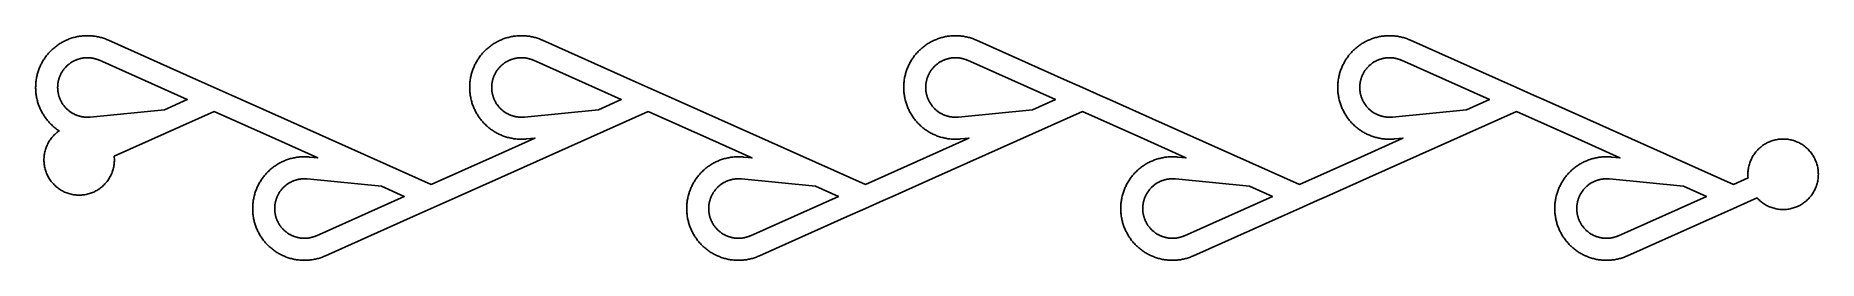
# Model space of a CAD drawing. Header units: millimetres. Extents: x -1.7 to 79.2, y -4.2 to 6.
import ezdxf

# ---------------------------------------------------------------- set-up
doc = ezdxf.new("R2010")
doc.units = ezdxf.units.MM

msp = doc.modelspace()

# ---------------------------------------------------------------- linework, layer by layer
for points in [[(79.247316, -0.378377), (79.244746, -0.430672), (79.240468, -0.482854), (79.234484, -0.534869), (79.226802, -0.58666), (79.217429, -0.638171), (79.206375, -0.689349), (79.193654, -0.740137), (79.179277, -0.790482), (79.16326, -0.84033), (79.145622, -0.889627), (79.126379, -0.93832), (79.105554, -0.986358), (79.083169, -1.033689), (79.059246, -1.080262), (79.033813, -1.126027), (79.006896, -1.170936), (78.978524, -1.214939), (78.948727, -1.257991), (78.917538, -1.300045), (78.884989, -1.341056), (78.851116, -1.38098), (78.815955, -1.419775), (78.779543, -1.457398), (78.74192, -1.493809), (78.703125, -1.528971), (78.663201, -1.562844), (78.62219, -1.595392), (78.580137, -1.626582), (78.537085, -1.656378), (78.493081, -1.68475), (78.448172, -1.711668), (78.402407, -1.737101), (78.355834, -1.761023), (78.308503, -1.783409), (78.260466, -1.804234), (78.211772, -1.823476), (78.162475, -1.841115), (78.112628, -1.857132), (78.062283, -1.871508), (78.011494, -1.88423), (77.960317, -1.895283), (77.908805, -1.904656), (77.857014, -1.912339), (77.805, -1.918323), (77.752817, -1.922601), (77.700523, -1.92517), (77.648172, -1.926027), (77.595822, -1.92517), (77.543527, -1.922601), (77.491345, -1.918323), (77.43933, -1.912339), (77.387539, -1.904656), (77.336028, -1.895283), (77.28485, -1.88423), (77.234062, -1.871508), (77.183717, -1.857132), (77.133869, -1.841115), (77.084572, -1.823476), (77.035879, -1.804234), (76.987841, -1.783409), (76.94051, -1.761023), (76.893937, -1.737101), (76.848172, -1.711668), (76.803264, -1.68475), (76.75926, -1.656378), (76.716208, -1.626582), (76.674154, -1.595392), (76.633143, -1.562844), (76.593219, -1.528971), (76.554425, -1.493809), (76.516801, -1.457398), (76.48039, -1.419775), (76.464215, -1.401928), (76.202074, -1.518915), (75.38894, -1.881796), (74.569581, -2.247456), (70.58025, -4.027793), (70.536173, -4.046926), (70.491713, -4.065153), (70.446891, -4.082468), (70.401724, -4.098862), (70.356231, -4.11433), (70.310431, -4.128864), (70.264344, -4.142459), (70.217988, -4.155109), (70.171384, -4.166808), (70.12455, -4.177552), (70.077506, -4.187336), (70.030272, -4.196156), (69.982867, -4.204008), (69.935312, -4.21089), (69.887626, -4.216798), (69.839829, -4.22173), (69.791941, -4.225683), (69.743983, -4.228657), (69.695974, -4.230649), (69.647934, -4.231659), (69.599883, -4.231687), (69.551842, -4.230733), (69.503831, -4.228796), (69.455869, -4.225878), (69.407977, -4.22198), (69.360174, -4.217104), (69.312481, -4.211251), (69.264918, -4.204425), (69.217504, -4.196627), (69.17026, -4.187862), (69.123205, -4.178132), (69.076358, -4.167443), (69.02974, -4.155798), (68.98337, -4.143202), (68.937267, -4.129661), (68.891451, -4.11518), (68.84594, -4.099765), (68.800754, -4.083423), (68.755911, -4.06616), (68.711431, -4.047984), (68.667331, -4.028903), (68.623631, -4.008924), (68.580349, -3.988055), (68.537502, -3.966306), (68.495109, -3.943686), (68.453188, -3.920203), (68.411755, -3.895868), (68.370828, -3.870692), (68.330425, -3.844683), (68.290562, -3.817854), (68.251256, -3.790216), (68.212523, -3.76178), (68.17438, -3.732557), (68.136842, -3.702561), (68.099925, -3.671804), (68.063645, -3.640298), (68.028016, -3.608057), (67.993055, -3.575095), (67.958774, -3.541424), (67.925189, -3.50706), (67.892314, -3.472016), (67.860162, -3.436307), (67.828747, -3.399949), (67.798082, -3.362956), (67.76818, -3.325343), (67.739052, -3.287127), (67.710713, -3.248323), (67.683172, -3.208948), (67.656443, -3.169019), (67.630535, -3.128551), (67.605461, -3.087561), (67.581229, -3.046068), (67.557851, -3.004088), (67.535337, -2.961639), (67.513695, -2.918738), (67.492934, -2.875404), (67.473064, -2.831654), (67.454093, -2.787507), (67.436028, -2.742982), (67.418877, -2.698096), (67.402648, -2.652869), (67.387346, -2.60732), (67.37298, -2.561468), (67.359553, -2.515331), (67.347073, -2.46893), (67.335544, -2.422283), (67.324972, -2.37541), (67.315359, -2.32833), (67.306712, -2.281064), (67.299033, -2.233631), (67.292325, -2.186051), (67.286591, -2.138344), (67.281834, -2.09053), (67.278056, -2.042628), (67.275257, -1.994659), (67.27344, -1.946643), (67.272606, -1.898599), (67.272753, -1.850549), (67.273883, -1.802512), (67.275995, -1.754508), (67.279088, -1.706557), (67.283161, -1.658679), (67.288212, -1.610895), (67.294239, -1.563224), (67.301239, -1.515686), (67.30921, -1.468301), (67.318148, -1.421089), (67.328049, -1.37407), (67.33891, -1.327263), (67.350725, -1.280687), (67.36349, -1.234363), (67.3772, -1.18831), (67.391848, -1.142547), (67.407429, -1.097093), (67.423936, -1.051966), (67.441363, -1.007187), (67.459701, -0.962774), (67.478943, -0.918744), (67.499082, -0.875117), (67.520108, -0.831912), (67.542014, -0.789145), (67.564789, -0.746835), (67.588425, -0.704999), (67.612911, -0.663655), (67.638237, -0.622821), (67.664393, -0.582513), (67.691367, -0.542748), (67.719149, -0.503544), (67.747726, -0.464915), (67.777088, -0.426879), (67.807221, -0.389451), (67.838113, -0.352646), (67.869751, -0.316482), (67.902122, -0.280971), (67.935212, -0.24613), (67.969007, -0.211973), (68.003494, -0.178514), (68.038658, -0.145767), (68.074484, -0.113745), (68.110957, -0.082463), (68.148062, -0.051934), (68.185783, -0.022169), (68.224106, 0.006818), (68.263013, 0.035016), (68.302488, 0.062412), (68.342515, 0.088996), (68.383077, 0.114755), (68.424158, 0.13968), (68.46574, 0.16376), (68.507805, 0.186984), (68.550336, 0.209344), (68.593316, 0.230829), (68.636725, 0.251431), (68.680547, 0.271141), (68.724763, 0.289951), (68.769354, 0.307853), (68.814302, 0.32484), (68.859588, 0.340904), (68.905193, 0.356038), (68.951097, 0.370238), (68.997283, 0.383495), (69.04373, 0.395806), (69.090418, 0.407164), (69.13733, 0.417566), (69.184444, 0.427006), (69.231741, 0.43548), (69.279202, 0.442986), (69.326806, 0.44952), (69.374534, 0.45508), (69.422365, 0.459662), (69.470281, 0.463265), (69.51826, 0.465888), (69.566282, 0.46753), (69.614328, 0.468189), (69.662378, 0.467866), (69.71041, 0.46656), (69.758406, 0.464273), (69.806346, 0.461005), (69.854208, 0.456757), (70.232816, 0.419251), (68.315118, 1.275072), (68.315118, 1.275072), (68.315117, 1.275072), (68.315117, 1.275072), (68.315116, 1.275072), (65.529099, 2.518401), (58.86281, -0.456595), (58.86281, -0.456595), (56.896151, -1.334265), (56.482393, -1.518915), (55.669259, -1.881796), (54.8499, -2.247456), (50.860569, -4.027793), (50.816491, -4.046926), (50.772032, -4.065153), (50.72721, -4.082468), (50.682043, -4.098862), (50.63655, -4.11433), (50.59075, -4.128864), (50.544663, -4.142459), (50.498307, -4.155109), (50.451702, -4.166808), (50.404868, -4.177552), (50.357825, -4.187336), (50.31059, -4.196156), (50.263186, -4.204008), (50.215631, -4.21089), (50.167945, -4.216798), (50.120148, -4.22173), (50.07226, -4.225683), (50.024302, -4.228657), (49.976293, -4.230649), (49.928253, -4.231659), (49.880202, -4.231687), (49.832161, -4.230733), (49.78415, -4.228796), (49.736188, -4.225878), (49.688295, -4.22198), (49.640493, -4.217104), (49.5928, -4.211251), (49.545237, -4.204425), (49.497823, -4.196627), (49.450579, -4.187862), (49.403524, -4.178132), (49.356677, -4.167443), (49.310059, -4.155798), (49.263689, -4.143202), (49.217586, -4.129661), (49.171769, -4.11518), (49.126259, -4.099765), (49.081072, -4.083423), (49.03623, -4.06616), (48.99175, -4.047984), (48.94765, -4.028903), (48.90395, -4.008924), (48.860668, -3.988055), (48.817821, -3.966306), (48.775428, -3.943686), (48.733506, -3.920203), (48.692074, -3.895868), (48.651147, -3.870692), (48.610744, -3.844683), (48.570881, -3.817854), (48.531575, -3.790216), (48.492842, -3.76178), (48.454699, -3.732557), (48.417161, -3.702561), (48.380244, -3.671804), (48.343964, -3.640298), (48.308335, -3.608057), (48.273374, -3.575095), (48.239093, -3.541424), (48.205508, -3.50706), (48.172633, -3.472016), (48.140481, -3.436307), (48.109066, -3.399949), (48.078401, -3.362956), (48.048498, -3.325343), (48.019371, -3.287127), (47.991032, -3.248323), (47.963491, -3.208948), (47.936762, -3.169019), (47.910854, -3.128551), (47.88578, -3.087561), (47.861548, -3.046068), (47.83817, -3.004088), (47.815656, -2.961639), (47.794013, -2.918738), (47.773253, -2.875404), (47.753383, -2.831654), (47.734412, -2.787507), (47.716347, -2.742982), (47.699196, -2.698096), (47.682967, -2.652869), (47.667665, -2.60732), (47.653299, -2.561468), (47.639872, -2.515331), (47.627392, -2.46893), (47.615863, -2.422283), (47.605291, -2.37541), (47.595678, -2.32833), (47.587031, -2.281064), (47.579352, -2.233631), (47.572644, -2.186051), (47.56691, -2.138344), (47.562153, -2.09053), (47.558374, -2.042628), (47.555576, -1.994659), (47.553759, -1.946643), (47.552925, -1.898599), (47.553072, -1.850549), (47.554202, -1.802512), (47.556314, -1.754508), (47.559407, -1.706557), (47.56348, -1.658679), (47.568531, -1.610895), (47.574558, -1.563224), (47.581558, -1.515686), (47.589529, -1.468301), (47.598467, -1.421089), (47.608368, -1.37407), (47.619229, -1.327263), (47.631044, -1.280687), (47.643809, -1.234363), (47.657519, -1.18831), (47.672167, -1.142547), (47.687748, -1.097093), (47.704255, -1.051966), (47.721682, -1.007187), (47.74002, -0.962774), (47.759262, -0.918744), (47.779401, -0.875117), (47.800427, -0.831912), (47.822333, -0.789145), (47.845108, -0.746835), (47.868744, -0.704999), (47.89323, -0.663655), (47.918556, -0.622821), (47.944711, -0.582513), (47.971686, -0.542748), (47.999468, -0.503544), (48.028045, -0.464915), (48.057407, -0.426879), (48.08754, -0.389451), (48.118432, -0.352646), (48.15007, -0.316482), (48.182441, -0.280971), (48.215531, -0.24613), (48.249326, -0.211973), (48.283813, -0.178514), (48.318977, -0.145767), (48.354803, -0.113745), (48.391276, -0.082463), (48.428381, -0.051934), (48.466102, -0.022169), (48.504425, 0.006818), (48.543332, 0.035016), (48.582807, 0.062412), (48.622834, 0.088996), (48.663396, 0.114755), (48.704477, 0.13968), (48.746058, 0.16376), (48.788124, 0.186984), (48.830655, 0.209344), (48.873634, 0.230829), (48.917044, 0.251431), (48.960866, 0.271141), (49.005082, 0.289951), (49.049673, 0.307853), (49.094621, 0.32484), (49.139907, 0.340904), (49.185512, 0.356038), (49.231416, 0.370238), (49.277602, 0.383495), (49.324049, 0.395806), (49.370737, 0.407164), (49.417649, 0.417566), (49.464763, 0.427006), (49.51206, 0.43548), (49.559521, 0.442986), (49.607125, 0.44952), (49.654853, 0.45508), (49.702684, 0.459662), (49.7506, 0.463265), (49.798579, 0.465888), (49.846601, 0.46753), (49.894647, 0.468189), (49.942697, 0.467866), (49.990729, 0.46656), (50.038725, 0.464273), (50.086665, 0.461005), (50.134527, 0.456757), (50.513135, 0.419251), (48.595437, 1.275072), (48.595437, 1.275072), (48.595436, 1.275072), (48.595436, 1.275072), (48.595436, 1.275072), (48.595435, 1.275072), (45.809418, 2.518401), (39.143129, -0.456595), (39.143129, -0.456595), (37.17647, -1.334265), (36.762712, -1.518915), (35.949578, -1.881796), (35.130219, -2.247456), (31.140888, -4.027793), (31.09681, -4.046926), (31.052351, -4.065153), (31.007529, -4.082468), (30.962361, -4.098862), (30.916869, -4.11433), (30.871069, -4.128864), (30.824982, -4.142459), (30.778626, -4.155109), (30.732021, -4.166808), (30.685187, -4.177552), (30.638143, -4.187336), (30.590909, -4.196156), (30.543505, -4.204008), (30.49595, -4.21089), (30.448264, -4.216798), (30.400467, -4.22173), (30.352579, -4.225683), (30.304621, -4.228657), (30.256611, -4.230649), (30.208572, -4.231659), (30.160521, -4.231687), (30.11248, -4.230733), (30.064468, -4.228796), (30.016507, -4.225878), (29.968614, -4.22198), (29.920812, -4.217104), (29.873119, -4.211251), (29.825556, -4.204425), (29.778142, -4.196627), (29.730898, -4.187862), (29.683843, -4.178132), (29.636996, -4.167443), (29.590378, -4.155798), (29.544008, -4.143202), (29.497905, -4.129661), (29.452088, -4.11518), (29.406578, -4.099765), (29.361391, -4.083423), (29.316549, -4.06616), (29.272068, -4.047984), (29.227969, -4.028903), (29.184269, -4.008924), (29.140987, -3.988055), (29.09814, -3.966306), (29.055747, -3.943686), (29.013825, -3.920203), (28.972393, -3.895868), (28.931466, -3.870692), (28.891063, -3.844683), (28.8512, -3.817854), (28.811894, -3.790216), (28.773161, -3.76178), (28.735017, -3.732557), (28.69748, -3.702561), (28.660563, -3.671804), (28.624283, -3.640298), (28.588654, -3.608057), (28.553693, -3.575095), (28.519412, -3.541424), (28.485827, -3.50706), (28.452952, -3.472016), (28.4208, -3.436307), (28.389385, -3.399949), (28.35872, -3.362956), (28.328817, -3.325343), (28.29969, -3.287127), (28.271351, -3.248323), (28.24381, -3.208948), (28.217081, -3.169019), (28.191173, -3.128551), (28.166099, -3.087561), (28.141867, -3.046068), (28.118489, -3.004088), (28.095975, -2.961639), (28.074332, -2.918738), (28.053572, -2.875404), (28.033702, -2.831654), (28.01473, -2.787507), (27.996666, -2.742982), (27.979515, -2.698096), (27.963286, -2.652869), (27.947984, -2.60732), (27.933617, -2.561468), (27.920191, -2.515331), (27.907711, -2.46893), (27.896182, -2.422283), (27.885609, -2.37541), (27.875997, -2.32833), (27.86735, -2.281064), (27.85967, -2.233631), (27.852963, -2.186051), (27.847229, -2.138344), (27.842472, -2.09053), (27.838693, -2.042628), (27.835895, -1.994659), (27.834078, -1.946643), (27.833243, -1.898599), (27.833391, -1.850549), (27.834521, -1.802512), (27.836633, -1.754508), (27.839726, -1.706557), (27.843799, -1.658679), (27.84885, -1.610895), (27.854877, -1.563224), (27.861877, -1.515686), (27.869848, -1.468301), (27.878786, -1.421089), (27.888687, -1.37407), (27.899548, -1.327263), (27.911363, -1.280687), (27.924128, -1.234363), (27.937838, -1.18831), (27.952486, -1.142547), (27.968067, -1.097093), (27.984574, -1.051966), (28.002001, -1.007187), (28.020339, -0.962774), (28.039581, -0.918744), (28.05972, -0.875117), (28.080746, -0.831912), (28.102652, -0.789145), (28.125427, -0.746835), (28.149062, -0.704999), (28.173548, -0.663655), (28.198875, -0.622821), (28.22503, -0.582513), (28.252005, -0.542748), (28.279787, -0.503544), (28.308364, -0.464915), (28.337726, -0.426879), (28.367859, -0.389451), (28.398751, -0.352646), (28.430389, -0.316482), (28.462759, -0.280971), (28.49585, -0.24613), (28.529645, -0.211973), (28.564132, -0.178514), (28.599296, -0.145767), (28.635121, -0.113745), (28.671595, -0.082463), (28.7087, -0.051934), (28.746421, -0.022169), (28.784744, 0.006818), (28.82365, 0.035016), (28.863126, 0.062412), (28.903153, 0.088996), (28.943715, 0.114755), (28.984796, 0.13968), (29.026377, 0.16376), (29.068443, 0.186984), (29.110974, 0.209344), (29.153953, 0.230829), (29.197363, 0.251431), (29.241185, 0.271141), (29.285401, 0.289951), (29.329992, 0.307853), (29.37494, 0.32484), (29.420226, 0.340904), (29.465831, 0.356038), (29.511735, 0.370238), (29.557921, 0.383495), (29.604367, 0.395806), (29.651056, 0.407164), (29.697968, 0.417566), (29.745082, 0.427006), (29.792379, 0.43548), (29.83984, 0.442986), (29.887444, 0.44952), (29.935172, 0.45508), (29.983003, 0.459662), (30.030919, 0.463265), (30.078897, 0.465888), (30.12692, 0.46753), (30.174966, 0.468189), (30.223015, 0.467866), (30.271048, 0.46656), (30.319044, 0.464273), (30.366984, 0.461005), (30.414846, 0.456757), (30.793454, 0.419251), (28.875756, 1.275072), (28.875755, 1.275072), (28.875754, 1.275072), (26.089737, 2.518401), (19.423448, -0.456595), (19.423447, -0.456595), (17.456789, -1.334265), (17.043031, -1.518915), (16.229896, -1.881796), (15.410538, -2.247456), (11.421207, -4.027793), (11.377129, -4.046926), (11.33267, -4.065153), (11.287848, -4.082468), (11.24268, -4.098862), (11.197187, -4.11433), (11.151388, -4.128864), (11.1053, -4.142459), (11.058945, -4.155109), (11.01234, -4.166808), (10.965506, -4.177552), (10.918462, -4.187336), (10.871228, -4.196156), (10.823824, -4.204008), (10.776268, -4.21089), (10.728583, -4.216798), (10.680786, -4.22173), (10.632898, -4.225683), (10.58494, -4.228657), (10.53693, -4.230649), (10.48889, -4.231659), (10.44084, -4.231687), (10.392799, -4.230733), (10.344787, -4.228796), (10.296825, -4.225878), (10.248933, -4.22198), (10.201131, -4.217104), (10.153438, -4.211251), (10.105875, -4.204425), (10.058461, -4.196627), (10.011217, -4.187862), (9.964162, -4.178132), (9.917315, -4.167443), (9.870697, -4.155798), (9.824327, -4.143202), (9.778224, -4.129661), (9.732407, -4.11518), (9.686896, -4.099765), (9.64171, -4.083423), (9.596868, -4.06616), (9.552387, -4.047984), (9.508288, -4.028903), (9.464588, -4.008924), (9.421306, -3.988055), (9.378459, -3.966306), (9.336066, -3.943686), (9.294144, -3.920203), (9.252712, -3.895868), (9.211785, -3.870692), (9.171382, -3.844683), (9.131519, -3.817854), (9.092213, -3.790216), (9.05348, -3.76178), (9.015336, -3.732557), (8.977799, -3.702561), (8.940882, -3.671804), (8.904602, -3.640298), (8.868973, -3.608057), (8.834011, -3.575095), (8.799731, -3.541424), (8.766146, -3.50706), (8.733271, -3.472016), (8.701119, -3.436307), (8.669704, -3.399949), (8.639039, -3.362956), (8.609136, -3.325343), (8.580009, -3.287127), (8.55167, -3.248323), (8.524129, -3.208948), (8.4974, -3.169019), (8.471492, -3.128551), (8.446418, -3.087561), (8.422186, -3.046068), (8.398808, -3.004088), (8.376293, -2.961639), (8.354651, -2.918738), (8.333891, -2.875404), (8.314021, -2.831654), (8.295049, -2.787507), (8.276985, -2.742982), (8.259834, -2.698096), (8.243604, -2.652869), (8.228303, -2.60732), (8.213936, -2.561468), (8.20051, -2.515331), (8.18803, -2.46893), (8.176501, -2.422283), (8.165928, -2.37541), (8.156316, -2.32833), (8.147669, -2.281064), (8.139989, -2.233631), (8.133281, -2.186051), (8.127548, -2.138344), (8.122791, -2.09053), (8.119012, -2.042628), (8.116214, -1.994659), (8.114397, -1.946643), (8.113562, -1.898599), (8.11371, -1.850549), (8.11484, -1.802512), (8.116952, -1.754508), (8.120045, -1.706557), (8.124118, -1.658679), (8.129169, -1.610895), (8.135196, -1.563224), (8.142196, -1.515686), (8.150167, -1.468301), (8.159105, -1.421089), (8.169006, -1.37407), (8.179867, -1.327263), (8.191682, -1.280687), (8.204447, -1.234363), (8.218157, -1.18831), (8.232805, -1.142547), (8.248386, -1.097093), (8.264893, -1.051966), (8.282319, -1.007187), (8.300658, -0.962774), (8.3199, -0.918744), (8.340039, -0.875117), (8.361065, -0.831912), (8.382971, -0.789145), (8.405746, -0.746835), (8.429381, -0.704999), (8.453867, -0.663655), (8.479194, -0.622821), (8.505349, -0.582513), (8.532324, -0.542748), (8.560106, -0.503544), (8.588683, -0.464915), (8.618045, -0.426879), (8.648178, -0.389451), (8.67907, -0.352646), (8.710708, -0.316482), (8.743078, -0.280971), (8.776168, -0.24613), (8.809964, -0.211973), (8.844451, -0.178514), (8.879614, -0.145767), (8.91544, -0.113745), (8.951914, -0.082463), (8.989019, -0.051934), (9.02674, -0.022169), (9.065062, 0.006818), (9.103969, 0.035016), (9.143445, 0.062412), (9.183472, 0.088996), (9.224034, 0.114755), (9.265115, 0.13968), (9.306696, 0.16376), (9.348762, 0.186984), (9.391293, 0.209344), (9.434272, 0.230829), (9.477682, 0.251431), (9.521504, 0.271141), (9.56572, 0.289951), (9.610311, 0.307853), (9.655259, 0.32484), (9.700545, 0.340904), (9.74615, 0.356038), (9.792054, 0.370238), (9.83824, 0.383495), (9.884686, 0.395806), (9.931375, 0.407164), (9.978286, 0.417566), (10.025401, 0.427006), (10.072698, 0.43548), (10.120159, 0.442986), (10.167763, 0.44952), (10.215491, 0.45508), (10.263322, 0.459662), (10.311237, 0.463265), (10.359216, 0.465888), (10.407239, 0.46753), (10.455285, 0.468189), (10.503334, 0.467866), (10.551367, 0.46656), (10.599363, 0.464273), (10.647303, 0.461005), (10.695165, 0.456757), (11.073773, 0.419251), (9.156075, 1.275072), (9.156074, 1.275072), (9.156073, 1.275072), (9.156073, 1.275072), (6.370056, 2.518401), (1.822165, 0.488792), (1.822848, 0.482854), (1.827126, 0.430672), (1.829695, 0.378377), (1.830552, 0.326027), (1.829695, 0.273676), (1.827126, 0.221382), (1.822848, 0.1692), (1.816864, 0.117185), (1.809181, 0.065394), (1.799809, 0.013882), (1.788755, -0.037295), (1.776033, -0.088084), (1.761657, -0.138429), (1.74564, -0.188276), (1.728002, -0.237573), (1.708759, -0.286267), (1.687934, -0.334304), (1.665549, -0.381635), (1.641626, -0.428208), (1.616193, -0.473973), (1.589276, -0.518882), (1.560904, -0.562885), (1.531107, -0.605937), (1.499917, -0.647991), (1.467369, -0.689002), (1.433496, -0.728926), (1.398335, -0.767721), (1.361923, -0.805344), (1.3243, -0.841756), (1.285505, -0.876917), (1.245581, -0.91079), (1.20457, -0.943338), (1.162516, -0.974528), (1.119465, -1.004324), (1.075461, -1.032697), (1.030552, -1.059614), (0.984787, -1.085047), (0.938214, -1.108969), (0.890883, -1.131355), (0.842846, -1.15218), (0.794152, -1.171423), (0.744855, -1.189061), (0.695008, -1.205078), (0.644663, -1.219454), (0.593874, -1.232176), (0.542697, -1.243229), (0.491185, -1.252602), (0.439394, -1.260285), (0.38738, -1.266269), (0.335197, -1.270547), (0.282903, -1.273116), (0.230552, -1.273973), (0.178202, -1.273116), (0.125907, -1.270547), (0.073725, -1.266269), (0.02171, -1.260285), (-0.030081, -1.252602), (-0.081592, -1.243229), (-0.13277, -1.232176), (-0.183558, -1.219454), (-0.233903, -1.205078), (-0.283751, -1.189061), (-0.333048, -1.171423), (-0.381741, -1.15218), (-0.429779, -1.131355), (-0.47711, -1.108969), (-0.523683, -1.085047), (-0.569448, -1.059614), (-0.614356, -1.032697), (-0.65836, -1.004324), (-0.701412, -0.974528), (-0.743466, -0.943338), (-0.784477, -0.91079), (-0.824401, -0.876917), (-0.863196, -0.841756), (-0.900819, -0.805344), (-0.93723, -0.767721), (-0.972392, -0.728926), (-1.006265, -0.689002), (-1.038813, -0.647991), (-1.070003, -0.605937), (-1.099799, -0.562885), (-1.128171, -0.518882), (-1.155089, -0.473973), (-1.180522, -0.428208), (-1.204444, -0.381635), (-1.22683, -0.334304), (-1.247655, -0.286267), (-1.266897, -0.237573), (-1.284536, -0.188276), (-1.300552, -0.138429), (-1.314929, -0.088084), (-1.327651, -0.037295), (-1.338704, 0.013882), (-1.348077, 0.065394), (-1.35576, 0.117185), (-1.361743, 0.1692), (-1.366022, 0.221382), (-1.368591, 0.273676), (-1.369448, 0.326027), (-1.368591, 0.378377), (-1.366022, 0.430672), (-1.361743, 0.482854), (-1.35576, 0.534869), (-1.348077, 0.58666), (-1.338704, 0.638171), (-1.327651, 0.689349), (-1.314929, 0.740137), (-1.300552, 0.790482), (-1.284536, 0.84033), (-1.266897, 0.889627), (-1.247655, 0.93832), (-1.22683, 0.986358), (-1.204444, 1.033689), (-1.180522, 1.080262), (-1.155089, 1.126027), (-1.128171, 1.170936), (-1.099799, 1.214939), (-1.070003, 1.257991), (-1.038813, 1.300045), (-1.006265, 1.341056), (-0.972392, 1.38098), (-0.93723, 1.419775), (-0.900819, 1.457398), (-0.863196, 1.493809), (-0.824401, 1.528971), (-0.784477, 1.562844), (-0.743466, 1.595392), (-0.701412, 1.626582), (-0.677285, 1.64328), (-0.716396, 1.669255), (-0.755871, 1.696651), (-0.794778, 1.724849), (-0.8331, 1.753836), (-0.870822, 1.783601), (-0.907927, 1.81413), (-0.9444, 1.845413), (-0.980226, 1.877434), (-1.01539, 1.910181), (-1.049877, 1.94364), (-1.083672, 1.977797), (-1.116762, 2.012638), (-1.149133, 2.048149), (-1.180771, 2.084313), (-1.211663, 2.121118), (-1.241796, 2.158546), (-1.271157, 2.196582), (-1.299735, 2.235211), (-1.327517, 2.274416), (-1.354491, 2.31418), (-1.380647, 2.354488), (-1.405973, 2.395323), (-1.430459, 2.436666), (-1.454095, 2.478502), (-1.47687, 2.520812), (-1.498775, 2.563579), (-1.519802, 2.606785), (-1.53994, 2.650411), (-1.559183, 2.694441), (-1.577521, 2.738854), (-1.594947, 2.783633), (-1.611454, 2.82876), (-1.627035, 2.874214), (-1.641684, 2.919977), (-1.655393, 2.96603), (-1.668159, 3.012354), (-1.679974, 3.05893), (-1.690835, 3.105737), (-1.700736, 3.152756), (-1.709674, 3.199968), (-1.717645, 3.247353), (-1.724645, 3.294891), (-1.730672, 3.342562), (-1.735722, 3.390346), (-1.739795, 3.438224), (-1.742888, 3.486175), (-1.745, 3.534179), (-1.74613, 3.582216), (-1.746278, 3.630266), (-1.745443, 3.67831), (-1.743626, 3.726326), (-1.740828, 3.774295), (-1.73705, 3.822197), (-1.732293, 3.870011), (-1.726559, 3.917718), (-1.719851, 3.965298), (-1.712172, 4.012731), (-1.703524, 4.059997), (-1.693912, 4.107077), (-1.68334, 4.15395), (-1.671811, 4.200597), (-1.65933, 4.246998), (-1.645904, 4.293135), (-1.631537, 4.338987), (-1.616236, 4.384536), (-1.600007, 4.429763), (-1.582856, 4.474649), (-1.564791, 4.519174), (-1.54582, 4.563321), (-1.52595, 4.607071), (-1.505189, 4.650405), (-1.483547, 4.693306), (-1.461032, 4.735755), (-1.437654, 4.777735), (-1.413423, 4.819228), (-1.388348, 4.860218), (-1.362441, 4.900686), (-1.335711, 4.940615), (-1.308171, 4.97999), (-1.279831, 5.018794), (-1.250704, 5.05701), (-1.220802, 5.094623), (-1.190137, 5.131616), (-1.158722, 5.167975), (-1.12657, 5.203683), (-1.093695, 5.238727), (-1.06011, 5.273091), (-1.025829, 5.306762), (-0.990867, 5.339725), (-0.955239, 5.371965), (-0.918959, 5.403471), (-0.882042, 5.434228), (-0.844504, 5.464224), (-0.806361, 5.493447), (-0.767628, 5.521883), (-0.728322, 5.549521), (-0.688459, 5.57635), (-0.648056, 5.602359), (-0.607129, 5.627535), (-0.565696, 5.65187), (-0.523775, 5.675353), (-0.481382, 5.697973), (-0.438535, 5.719722), (-0.395253, 5.740591), (-0.351553, 5.76057), (-0.307453, 5.779651), (-0.262973, 5.797827), (-0.21813, 5.81509), (-0.172944, 5.831432), (-0.127433, 5.846847), (-0.081617, 5.861328), (-0.035514, 5.874869), (0.010857, 5.887465), (0.057475, 5.89911), (0.104321, 5.9098), (0.151376, 5.919529), (0.198621, 5.928294), (0.246034, 5.936092), (0.293597, 5.942918), (0.34129, 5.948771), (0.389093, 5.953647), (0.436985, 5.957545), (0.484947, 5.960463), (0.532958, 5.9624), (0.580999, 5.963354), (0.62905, 5.963326), (0.67709, 5.962316), (0.725099, 5.960324), (0.773058, 5.95735), (0.820945, 5.953397), (0.868742, 5.948465), (0.916428, 5.942557), (0.963983, 5.935676), (1.011388, 5.927823), (1.058622, 5.919003), (1.105666, 5.909219), (1.1525, 5.898475), (1.199104, 5.886776), (1.24546, 5.874126), (1.291547, 5.860531), (1.337347, 5.845997), (1.38284, 5.83053), (1.428007, 5.814135), (1.47283, 5.79682), (1.517289, 5.778593), (1.561366, 5.75946), (5.550697, 3.979123), (6.370056, 3.613464), (7.18319, 3.250582), (7.596948, 3.065932), (9.563607, 2.188262), (9.563607, 2.188262), (9.563608, 2.188262), (16.229896, -0.786734), (19.015913, 0.456595), (19.015914, 0.456595), (19.015915, 0.456595), (20.933614, 1.312416), (20.555006, 1.27491), (20.507143, 1.270662), (20.459204, 1.267394), (20.411208, 1.265107), (20.363175, 1.263801), (20.315125, 1.263478), (20.267079, 1.264137), (20.219057, 1.265779), (20.171078, 1.268402), (20.123163, 1.272005), (20.075331, 1.276587), (20.027603, 1.282147), (19.979999, 1.288681), (19.932538, 1.296187), (19.885241, 1.304661), (19.838127, 1.314102), (19.791216, 1.324503), (19.744527, 1.335861), (19.69808, 1.348172), (19.651895, 1.361429), (19.60599, 1.375629), (19.560385, 1.390763), (19.5151, 1.406827), (19.470152, 1.423814), (19.42556, 1.441716), (19.381345, 1.460526), (19.337523, 1.480236), (19.294113, 1.500838), (19.251133, 1.522323), (19.208602, 1.544683), (19.166537, 1.567907), (19.124955, 1.591987), (19.083875, 1.616912), (19.043312, 1.642671), (19.003285, 1.669255), (18.96381, 1.696651), (18.924903, 1.724849), (18.886581, 1.753836), (18.848859, 1.783601), (18.811754, 1.81413), (18.775281, 1.845413), (18.739455, 1.877434), (18.704291, 1.910181), (18.669804, 1.94364), (18.636009, 1.977797), (18.602919, 2.012638), (18.570548, 2.048149), (18.53891, 2.084313), (18.508018, 2.121118), (18.477885, 2.158546), (18.448524, 2.196582), (18.419946, 2.235211), (18.392164, 2.274416), (18.36519, 2.31418), (18.339034, 2.354488), (18.313708, 2.395323), (18.289222, 2.436666), (18.265586, 2.478502), (18.242811, 2.520812), (18.220906, 2.563579), (18.199879, 2.606785), (18.179741, 2.650411), (18.160498, 2.694441), (18.14216, 2.738854), (18.124734, 2.783633), (18.108227, 2.82876), (18.092646, 2.874214), (18.077997, 2.919977), (18.064288, 2.96603), (18.051522, 3.012354), (18.039707, 3.05893), (18.028846, 3.105737), (18.018945, 3.152756), (18.010007, 3.199968), (18.002037, 3.247353), (17.995036, 3.294891), (17.989009, 3.342562), (17.983959, 3.390346), (17.979886, 3.438224), (17.976793, 3.486175), (17.974681, 3.534179), (17.973551, 3.582216), (17.973403, 3.630266), (17.974238, 3.67831), (17.976055, 3.726326), (17.978853, 3.774295), (17.982631, 3.822197), (17.987388, 3.870011), (17.993122, 3.917718), (17.99983, 3.965298), (18.007509, 4.012731), (18.016157, 4.059997), (18.025769, 4.107077), (18.036342, 4.15395), (18.04787, 4.200597), (18.060351, 4.246998), (18.073777, 4.293135), (18.088144, 4.338987), (18.103445, 4.384536), (18.119674, 4.429763), (18.136825, 4.474649), (18.15489, 4.519174), (18.173861, 4.563321), (18.193731, 4.607071), (18.214492, 4.650405), (18.236134, 4.693306), (18.258649, 4.735755), (18.282027, 4.777735), (18.306258, 4.819228), (18.331333, 4.860218), (18.35724, 4.900686), (18.38397, 4.940615), (18.41151, 4.97999), (18.43985, 5.018794), (18.468977, 5.05701), (18.498879, 5.094623), (18.529544, 5.131616), (18.560959, 5.167975), (18.593111, 5.203683), (18.625987, 5.238727), (18.659571, 5.273091), (18.693852, 5.306762), (18.728814, 5.339725), (18.764442, 5.371965), (18.800722, 5.403471), (18.837639, 5.434228), (18.875177, 5.464224), (18.91332, 5.493447), (18.952053, 5.521883), (18.991359, 5.549521), (19.031222, 5.57635), (19.071626, 5.602359), (19.112552, 5.627535), (19.153985, 5.65187), (19.195907, 5.675353), (19.2383, 5.697973), (19.281146, 5.719722), (19.324429, 5.740591), (19.368129, 5.76057), (19.412228, 5.779651), (19.456708, 5.797827), (19.501551, 5.81509), (19.546737, 5.831432), (19.592248, 5.846847), (19.638064, 5.861328), (19.684167, 5.874869), (19.730538, 5.887465), (19.777156, 5.89911), (19.824002, 5.9098), (19.871057, 5.919529), (19.918302, 5.928294), (19.965715, 5.936092), (20.013279, 5.942918), (20.060971, 5.948771), (20.108774, 5.953647), (20.156666, 5.957545), (20.204628, 5.960463), (20.252639, 5.9624), (20.30068, 5.963354), (20.348731, 5.963326), (20.396771, 5.962316), (20.44478, 5.960324), (20.492739, 5.95735), (20.540626, 5.953397), (20.588423, 5.948465), (20.636109, 5.942557), (20.683664, 5.935676), (20.731069, 5.927823), (20.778303, 5.919003), (20.825347, 5.909219), (20.872181, 5.898475), (20.918785, 5.886776), (20.965141, 5.874126), (21.011228, 5.860531), (21.057028, 5.845997), (21.102521, 5.83053), (21.147688, 5.814135), (21.192511, 5.79682), (21.23697, 5.778593), (21.281047, 5.75946), (25.270378, 3.979123), (26.089737, 3.613464), (26.902871, 3.250582), (27.316629, 3.065932), (29.283288, 2.188263), (29.283288, 2.188262), (29.283288, 2.188262), (29.283289, 2.188262), (35.949578, -0.786734), (38.735595, 0.456595), (38.735596, 0.456595), (38.735596, 0.456595), (40.653295, 1.312416), (40.274687, 1.27491), (40.226824, 1.270662), (40.178885, 1.267394), (40.130889, 1.265107), (40.082856, 1.263801), (40.034807, 1.263478), (39.98676, 1.264137), (39.938738, 1.265779), (39.890759, 1.268402), (39.842844, 1.272005), (39.795012, 1.276587), (39.747284, 1.282147), (39.69968, 1.288681), (39.65222, 1.296187), (39.604922, 1.304661), (39.557808, 1.314102), (39.510897, 1.324503), (39.464208, 1.335861), (39.417761, 1.348172), (39.371576, 1.361429), (39.325671, 1.375629), (39.280066, 1.390763), (39.234781, 1.406827), (39.189833, 1.423814), (39.145242, 1.441716), (39.101026, 1.460526), (39.057204, 1.480236), (39.013794, 1.500838), (38.970814, 1.522323), (38.928283, 1.544683), (38.886218, 1.567907), (38.844636, 1.591987), (38.803556, 1.616912), (38.762993, 1.642671), (38.722966, 1.669255), (38.683491, 1.696651), (38.644584, 1.724849), (38.606262, 1.753836), (38.56854, 1.783601), (38.531435, 1.81413), (38.494962, 1.845413), (38.459136, 1.877434), (38.423972, 1.910181), (38.389486, 1.94364), (38.35569, 1.977797), (38.3226, 2.012638), (38.290229, 2.048149), (38.258591, 2.084313), (38.227699, 2.121118), (38.197566, 2.158546), (38.168205, 2.196582), (38.139627, 2.235211), (38.111845, 2.274416), (38.084871, 2.31418), (38.058715, 2.354488), (38.033389, 2.395323), (38.008903, 2.436666), (37.985267, 2.478502), (37.962492, 2.520812), (37.940587, 2.563579), (37.91956, 2.606785), (37.899422, 2.650411), (37.880179, 2.694441), (37.861841, 2.738854), (37.844415, 2.783633), (37.827908, 2.82876), (37.812327, 2.874214), (37.797678, 2.919977), (37.783969, 2.96603), (37.771204, 3.012354), (37.759388, 3.05893), (37.748528, 3.105737), (37.738626, 3.152756), (37.729688, 3.199968), (37.721718, 3.247353), (37.714717, 3.294891), (37.708691, 3.342562), (37.70364, 3.390346), (37.699567, 3.438224), (37.696474, 3.486175), (37.694362, 3.534179), (37.693232, 3.582216), (37.693084, 3.630266), (37.693919, 3.67831), (37.695736, 3.726326), (37.698534, 3.774295), (37.702312, 3.822197), (37.707069, 3.870011), (37.712803, 3.917718), (37.719511, 3.965298), (37.72719, 4.012731), (37.735838, 4.059997), (37.74545, 4.107077), (37.756023, 4.15395), (37.767552, 4.200597), (37.780032, 4.246998), (37.793458, 4.293135), (37.807825, 4.338987), (37.823126, 4.384536), (37.839355, 4.429763), (37.856506, 4.474649), (37.874571, 4.519174), (37.893542, 4.563321), (37.913413, 4.607071), (37.934173, 4.650405), (37.955815, 4.693306), (37.97833, 4.735755), (38.001708, 4.777735), (38.025939, 4.819228), (38.051014, 4.860218), (38.076921, 4.900686), (38.103651, 4.940615), (38.131191, 4.97999), (38.159531, 5.018794), (38.188658, 5.05701), (38.21856, 5.094623), (38.249225, 5.131616), (38.28064, 5.167975), (38.312792, 5.203683), (38.345668, 5.238727), (38.379253, 5.273091), (38.413533, 5.306762), (38.448495, 5.339725), (38.484123, 5.371965), (38.520403, 5.403471), (38.55732, 5.434228), (38.594858, 5.464224), (38.633001, 5.493447), (38.671734, 5.521883), (38.71104, 5.549521), (38.750903, 5.57635), (38.791307, 5.602359), (38.832233, 5.627535), (38.873666, 5.65187), (38.915588, 5.675353), (38.957981, 5.697973), (39.000827, 5.719722), (39.04411, 5.740591), (39.08781, 5.76057), (39.131909, 5.779651), (39.176389, 5.797827), (39.221232, 5.81509), (39.266418, 5.831432), (39.311929, 5.846847), (39.357745, 5.861328), (39.403849, 5.874869), (39.450219, 5.887465), (39.496837, 5.89911), (39.543683, 5.9098), (39.590739, 5.919529), (39.637983, 5.928294), (39.685396, 5.936092), (39.73296, 5.942918), (39.780652, 5.948771), (39.828455, 5.953647), (39.876347, 5.957545), (39.924309, 5.960463), (39.97232, 5.9624), (40.020362, 5.963354), (40.068412, 5.963326), (40.116452, 5.962316), (40.164461, 5.960324), (40.21242, 5.95735), (40.260307, 5.953397), (40.308104, 5.948465), (40.35579, 5.942557), (40.403345, 5.935676), (40.45075, 5.927823), (40.497984, 5.919003), (40.545028, 5.909219), (40.591862, 5.898475), (40.638466, 5.886776), (40.684822, 5.874126), (40.730909, 5.860531), (40.776709, 5.845997), (40.822202, 5.83053), (40.867369, 5.814135), (40.912192, 5.79682), (40.956651, 5.778593), (41.000728, 5.75946), (44.990059, 3.979123), (45.809418, 3.613464), (46.622552, 3.250582), (47.03631, 3.065932), (49.002969, 2.188263), (49.002969, 2.188262), (49.00297, 2.188262), (49.00297, 2.188262), (49.00297, 2.188262), (55.669259, -0.786734), (58.455276, 0.456595), (58.455277, 0.456595), (58.455277, 0.456595), (60.372976, 1.312416), (59.994368, 1.27491), (59.946505, 1.270662), (59.898566, 1.267394), (59.85057, 1.265107), (59.802537, 1.263801), (59.754488, 1.263478), (59.706442, 1.264137), (59.658419, 1.265779), (59.61044, 1.268402), (59.562525, 1.272005), (59.514693, 1.276587), (59.466965, 1.282147), (59.419361, 1.288681), (59.371901, 1.296187), (59.324603, 1.304661), (59.277489, 1.314102), (59.230578, 1.324503), (59.183889, 1.335861), (59.137442, 1.348172), (59.091257, 1.361429), (59.045352, 1.375629), (58.999747, 1.390763), (58.954462, 1.406827), (58.909514, 1.423814), (58.864923, 1.441716), (58.820707, 1.460526), (58.776885, 1.480236), (58.733475, 1.500838), (58.690495, 1.522323), (58.647964, 1.544683), (58.605899, 1.567907), (58.564317, 1.591987), (58.523237, 1.616912), (58.482675, 1.642671), (58.442647, 1.669255), (58.403172, 1.696651), (58.364265, 1.724849), (58.325943, 1.753836), (58.288221, 1.783601), (58.251116, 1.81413), (58.214643, 1.845413), (58.178817, 1.877434), (58.143653, 1.910181), (58.109167, 1.94364), (58.075371, 1.977797), (58.042281, 2.012638), (58.00991, 2.048149), (57.978272, 2.084313), (57.94738, 2.121118), (57.917247, 2.158546), (57.887886, 2.196582), (57.859308, 2.235211), (57.831526, 2.274416), (57.804552, 2.31418), (57.778396, 2.354488), (57.75307, 2.395323), (57.728584, 2.436666), (57.704949, 2.478502), (57.682173, 2.520812), (57.660268, 2.563579), (57.639241, 2.606785), (57.619103, 2.650411), (57.59986, 2.694441), (57.581522, 2.738854), (57.564096, 2.783633), (57.547589, 2.82876), (57.532008, 2.874214), (57.517359, 2.919977), (57.50365, 2.96603), (57.490885, 3.012354), (57.479069, 3.05893), (57.468209, 3.105737), (57.458307, 3.152756), (57.449369, 3.199968), (57.441399, 3.247353), (57.434398, 3.294891), (57.428372, 3.342562), (57.423321, 3.390346), (57.419248, 3.438224), (57.416155, 3.486175), (57.414043, 3.534179), (57.412913, 3.582216), (57.412765, 3.630266), (57.4136, 3.67831), (57.415417, 3.726326), (57.418215, 3.774295), (57.421993, 3.822197), (57.426751, 3.870011), (57.432484, 3.917718), (57.439192, 3.965298), (57.446871, 4.012731), (57.455519, 4.059997), (57.465131, 4.107077), (57.475704, 4.15395), (57.487233, 4.200597), (57.499713, 4.246998), (57.513139, 4.293135), (57.527506, 4.338987), (57.542807, 4.384536), (57.559037, 4.429763), (57.576187, 4.474649), (57.594252, 4.519174), (57.613224, 4.563321), (57.633094, 4.607071), (57.653854, 4.650405), (57.675496, 4.693306), (57.698011, 4.735755), (57.721389, 4.777735), (57.74562, 4.819228), (57.770695, 4.860218), (57.796602, 4.900686), (57.823332, 4.940615), (57.850872, 4.97999), (57.879212, 5.018794), (57.908339, 5.05701), (57.938241, 5.094623), (57.968906, 5.131616), (58.000322, 5.167975), (58.032473, 5.203683), (58.065349, 5.238727), (58.098934, 5.273091), (58.133214, 5.306762), (58.168176, 5.339725), (58.203804, 5.371965), (58.240084, 5.403471), (58.277001, 5.434228), (58.314539, 5.464224), (58.352682, 5.493447), (58.391415, 5.521883), (58.430721, 5.549521), (58.470584, 5.57635), (58.510988, 5.602359), (58.551914, 5.627535), (58.593347, 5.65187), (58.635269, 5.675353), (58.677662, 5.697973), (58.720508, 5.719722), (58.763791, 5.740591), (58.807491, 5.76057), (58.85159, 5.779651), (58.89607, 5.797827), (58.940913, 5.81509), (58.986099, 5.831432), (59.03161, 5.846847), (59.077427, 5.861328), (59.12353, 5.874869), (59.1699, 5.887465), (59.216518, 5.89911), (59.263364, 5.9098), (59.31042, 5.919529), (59.357664, 5.928294), (59.405078, 5.936092), (59.452641, 5.942918), (59.500333, 5.948771), (59.548136, 5.953647), (59.596028, 5.957545), (59.64399, 5.960463), (59.692002, 5.9624), (59.740043, 5.963354), (59.788093, 5.963326), (59.836133, 5.962316), (59.884142, 5.960324), (59.932101, 5.95735), (59.979988, 5.953397), (60.027785, 5.948465), (60.075471, 5.942557), (60.123026, 5.935676), (60.170431, 5.927823), (60.217665, 5.919003), (60.264709, 5.909219), (60.311543, 5.898475), (60.358148, 5.886776), (60.404503, 5.874126), (60.45059, 5.860531), (60.49639, 5.845997), (60.541883, 5.83053), (60.58705, 5.814135), (60.631873, 5.79682), (60.676332, 5.778593), (60.720409, 5.75946), (64.709741, 3.979123), (65.529099, 3.613464), (66.342233, 3.250582), (66.755992, 3.065932), (68.72265, 2.188263), (68.722651, 2.188262), (68.722651, 2.188262), (68.722651, 2.188262), (75.38894, -0.786734), (76.05656, -0.488792), (76.055877, -0.482854), (76.051598, -0.430672), (76.049029, -0.378377), (76.048172, -0.326027), (76.049029, -0.273676), (76.051598, -0.221382), (76.055877, -0.1692), (76.06186, -0.117185), (76.069543, -0.065394), (76.078916, -0.013882), (76.089969, 0.037295), (76.102691, 0.088084), (76.117068, 0.138429), (76.133084, 0.188276), (76.150723, 0.237573), (76.169965, 0.286267), (76.19079, 0.334304), (76.213176, 0.381635), (76.237098, 0.428208), (76.262532, 0.473973), (76.289449, 0.518882), (76.317821, 0.562885), (76.347617, 0.605937), (76.378807, 0.647991), (76.411355, 0.689002), (76.445229, 0.728926), (76.48039, 0.767721), (76.516801, 0.805344), (76.554425, 0.841756), (76.593219, 0.876917), (76.633143, 0.91079), (76.674154, 0.943338), (76.716208, 0.974528), (76.75926, 1.004324), (76.803264, 1.032697), (76.848172, 1.059614), (76.893937, 1.085047), (76.94051, 1.108969), (76.987841, 1.131355), (77.035879, 1.15218), (77.084572, 1.171423), (77.133869, 1.189061), (77.183717, 1.205078), (77.234062, 1.219454), (77.28485, 1.232176), (77.336028, 1.243229), (77.387539, 1.252602), (77.43933, 1.260285), (77.491345, 1.266269), (77.543527, 1.270547), (77.595822, 1.273116), (77.648172, 1.273973), (77.700523, 1.273116), (77.752817, 1.270547), (77.805, 1.266269), (77.857014, 1.260285), (77.908805, 1.252602), (77.960317, 1.243229), (78.011494, 1.232176), (78.062283, 1.219454), (78.112628, 1.205078), (78.162475, 1.189061), (78.211772, 1.171423), (78.260466, 1.15218), (78.308503, 1.131355), (78.355834, 1.108969), (78.402407, 1.085047), (78.448172, 1.059614), (78.493081, 1.032697), (78.537085, 1.004324), (78.580137, 0.974528), (78.62219, 0.943338), (78.663201, 0.91079), (78.703125, 0.876917), (78.74192, 0.841756), (78.779543, 0.805344), (78.815955, 0.767721), (78.851116, 0.728926), (78.884989, 0.689002), (78.917538, 0.647991), (78.948727, 0.605937), (78.978524, 0.562885), (79.006896, 0.518882), (79.033813, 0.473973), (79.059246, 0.428208), (79.083169, 0.381635), (79.105554, 0.334304), (79.126379, 0.286267), (79.145622, 0.237573), (79.16326, 0.188276), (79.179277, 0.138429), (79.193654, 0.088084), (79.206375, 0.037295), (79.217429, -0.013882), (79.226802, -0.065394), (79.234484, -0.117185), (79.240468, -0.1692), (79.244746, -0.221382), (79.247316, -0.273676), (79.248172, -0.326027), (79.247316, -0.378377)], [(1.02514, 4.895983), (0.99883, 4.904332), (0.972354, 4.912142), (0.945724, 4.919409), (0.918952, 4.92613), (0.892047, 4.932302), (0.865022, 4.937922), (0.837887, 4.942989), (0.810655, 4.9475), (0.783336, 4.951454), (0.755942, 4.954847), (0.728484, 4.957681), (0.700974, 4.959952), (0.673424, 4.96166), (0.645844, 4.962804), (0.618246, 4.963385), (0.590643, 4.963401), (0.563045, 4.962852), (0.535464, 4.96174), (0.507911, 4.960064), (0.480399, 4.957824), (0.452938, 4.955023), (0.42554, 4.951661), (0.398216, 4.947739), (0.370979, 4.94326), (0.343838, 4.938225), (0.316807, 4.932635), (0.289895, 4.926494), (0.263114, 4.919805), (0.236476, 4.912569), (0.209991, 4.90479), (0.183671, 4.896471), (0.157526, 4.887616), (0.131568, 4.878228), (0.105808, 4.868311), (0.080255, 4.857869), (0.054922, 4.846908), (0.029817, 4.83543), (0.004953, 4.823442), (-0.019661, 4.810948), (-0.044014, 4.797953), (-0.068097, 4.784463), (-0.091899, 4.770484), (-0.11541, 4.75602), (-0.13862, 4.741079), (-0.16152, 4.725667), (-0.1841, 4.70979), (-0.206351, 4.693454), (-0.228263, 4.676667), (-0.249828, 4.659435), (-0.271035, 4.641766), (-0.291877, 4.623667), (-0.312344, 4.605145), (-0.332429, 4.586209), (-0.352122, 4.566867), (-0.371415, 4.547126), (-0.390301, 4.526994), (-0.408771, 4.506481), (-0.426818, 4.485594), (-0.444434, 4.464342), (-0.461612, 4.442735), (-0.478345, 4.420781), (-0.494625, 4.39849), (-0.510446, 4.37587), (-0.525801, 4.352932), (-0.540684, 4.329684), (-0.555089, 4.306137), (-0.569009, 4.2823), (-0.582439, 4.258184), (-0.595373, 4.233798), (-0.607806, 4.209153), (-0.619732, 4.184259), (-0.631147, 4.159126), (-0.642045, 4.133765), (-0.652423, 4.108187), (-0.662275, 4.082402), (-0.671599, 4.05642), (-0.680389, 4.030254), (-0.688642, 4.003913), (-0.696355, 3.977409), (-0.703525, 3.950753), (-0.710147, 3.923956), (-0.716221, 3.897029), (-0.721743, 3.869983), (-0.726711, 3.84283), (-0.731122, 3.815581), (-0.734976, 3.788248), (-0.73827, 3.760842), (-0.741002, 3.733374), (-0.743173, 3.705856), (-0.74478, 3.678299), (-0.745824, 3.650716), (-0.746304, 3.623116), (-0.746219, 3.595513), (-0.74557, 3.567917), (-0.744356, 3.54034), (-0.74258, 3.512794), (-0.74024, 3.48529), (-0.737338, 3.457839), (-0.733876, 3.430454), (-0.729855, 3.403145), (-0.725276, 3.375924), (-0.720141, 3.348802), (-0.714453, 3.321791), (-0.708214, 3.294902), (-0.701427, 3.268146), (-0.694093, 3.241534), (-0.686218, 3.215078), (-0.677803, 3.188788), (-0.668852, 3.162676), (-0.659369, 3.136753), (-0.649358, 3.111028), (-0.638823, 3.085514), (-0.627769, 3.060221), (-0.6162, 3.035159), (-0.604121, 3.010338), (-0.591537, 2.98577), (-0.578454, 2.961464), (-0.564876, 2.937431), (-0.550809, 2.91368), (-0.53626, 2.890222), (-0.521235, 2.867067), (-0.505739, 2.844223), (-0.489779, 2.821701), (-0.473362, 2.79951), (-0.456495, 2.77766), (-0.439184, 2.756158), (-0.421438, 2.735016), (-0.403263, 2.71424), (-0.384667, 2.693841), (-0.365658, 2.673825), (-0.346243, 2.654203), (-0.326432, 2.634982), (-0.306231, 2.61617), (-0.28565, 2.597775), (-0.264698, 2.579804), (-0.243382, 2.562266), (-0.221712, 2.545167), (-0.199697, 2.528515), (-0.177347, 2.512316), (-0.154669, 2.496578), (-0.131675, 2.481306), (-0.108373, 2.466508), (-0.084774, 2.45219), (-0.060886, 2.438357), (-0.036721, 2.425015), (-0.012288, 2.41217), (0.012402, 2.399828), (0.03734, 2.387993), (0.062514, 2.37667), (0.087914, 2.365864), (0.113531, 2.35558), (0.139352, 2.345822), (0.165367, 2.336593), (0.191565, 2.327899), (0.217936, 2.319742), (0.244468, 2.312126), (0.27115, 2.305054), (0.297972, 2.298529), (0.324921, 2.292553), (0.351986, 2.28713), (0.379157, 2.282262), (0.406422, 2.27795), (0.433769, 2.274196), (0.461187, 2.271003), (0.488665, 2.26837), (0.51619, 2.2663), (0.543753, 2.264793), (0.57134, 2.263851), (0.598941, 2.263472), (0.626544, 2.263657), (0.654137, 2.264407), (0.68171, 2.265722), (0.709249, 2.267599), (0.736745, 2.270039), (4.108111, 2.604015), (5.143164, 3.065932), (1.153832, 4.84627), (1.128511, 4.857261), (1.102971, 4.867732), (1.077222, 4.877679), (1.051275, 4.887097), (1.02514, 4.895983)], [(20.744822, 4.895983), (20.718511, 4.904332), (20.692035, 4.912142), (20.665406, 4.919409), (20.638633, 4.92613), (20.611728, 4.932302), (20.584703, 4.937922), (20.557568, 4.942989), (20.530336, 4.9475), (20.503017, 4.951454), (20.475623, 4.954847), (20.448165, 4.957681), (20.420655, 4.959952), (20.393105, 4.96166), (20.365525, 4.962804), (20.337928, 4.963385), (20.310324, 4.963401), (20.282726, 4.962852), (20.255145, 4.96174), (20.227592, 4.960064), (20.20008, 4.957824), (20.172619, 4.955023), (20.145221, 4.951661), (20.117897, 4.947739), (20.09066, 4.94326), (20.063519, 4.938225), (20.036488, 4.932635), (20.009576, 4.926494), (19.982795, 4.919805), (19.956157, 4.912569), (19.929672, 4.90479), (19.903352, 4.896471), (19.877208, 4.887616), (19.85125, 4.878228), (19.825489, 4.868311), (19.799936, 4.857869), (19.774603, 4.846908), (19.749498, 4.83543), (19.724634, 4.823442), (19.70002, 4.810948), (19.675667, 4.797953), (19.651584, 4.784463), (19.627782, 4.770484), (19.604271, 4.75602), (19.581061, 4.741079), (19.558161, 4.725667), (19.535581, 4.70979), (19.51333, 4.693454), (19.491418, 4.676667), (19.469853, 4.659435), (19.448646, 4.641766), (19.427804, 4.623667), (19.407337, 4.605145), (19.387252, 4.586209), (19.367559, 4.566867), (19.348266, 4.547126), (19.32938, 4.526994), (19.31091, 4.506481), (19.292863, 4.485594), (19.275247, 4.464342), (19.258069, 4.442735), (19.241336, 4.420781), (19.225056, 4.39849), (19.209235, 4.37587), (19.19388, 4.352932), (19.178997, 4.329684), (19.164592, 4.306137), (19.150672, 4.2823), (19.137242, 4.258184), (19.124308, 4.233798), (19.111875, 4.209153), (19.099949, 4.184259), (19.088534, 4.159126), (19.077636, 4.133765), (19.067258, 4.108187), (19.057406, 4.082402), (19.048082, 4.05642), (19.039292, 4.030254), (19.031039, 4.003913), (19.023326, 3.977409), (19.016157, 3.950753), (19.009534, 3.923956), (19.00346, 3.897029), (18.997938, 3.869983), (18.99297, 3.84283), (18.988559, 3.815581), (18.984705, 3.788248), (18.981412, 3.760842), (18.978679, 3.733374), (18.976508, 3.705856), (18.974901, 3.678299), (18.973857, 3.650716), (18.973377, 3.623116), (18.973462, 3.595513), (18.974111, 3.567917), (18.975325, 3.54034), (18.977102, 3.512794), (18.979441, 3.48529), (18.982343, 3.457839), (18.985805, 3.430454), (18.989826, 3.403145), (18.994405, 3.375924), (18.99954, 3.348802), (19.005228, 3.321791), (19.011467, 3.294902), (19.018255, 3.268146), (19.025588, 3.241534), (19.033463, 3.215078), (19.041878, 3.188788), (19.050829, 3.162676), (19.060312, 3.136753), (19.070323, 3.111028), (19.080858, 3.085514), (19.091912, 3.060221), (19.103481, 3.035159), (19.11556, 3.010338), (19.128144, 2.98577), (19.141227, 2.961464), (19.154805, 2.937431), (19.168872, 2.91368), (19.183421, 2.890222), (19.198446, 2.867067), (19.213942, 2.844223), (19.229902, 2.821701), (19.246319, 2.79951), (19.263186, 2.77766), (19.280497, 2.756158), (19.298243, 2.735016), (19.316418, 2.71424), (19.335014, 2.693841), (19.354023, 2.673825), (19.373438, 2.654203), (19.393249, 2.634982), (19.41345, 2.61617), (19.434031, 2.597775), (19.454983, 2.579804), (19.476299, 2.562266), (19.497969, 2.545167), (19.519984, 2.528515), (19.542335, 2.512316), (19.565012, 2.496578), (19.588006, 2.481306), (19.611308, 2.466508), (19.634907, 2.45219), (19.658795, 2.438357), (19.68296, 2.425015), (19.707393, 2.41217), (19.732083, 2.399828), (19.757021, 2.387993), (19.782195, 2.37667), (19.807596, 2.365864), (19.833212, 2.35558), (19.859033, 2.345822), (19.885048, 2.336593), (19.911247, 2.327899), (19.937617, 2.319742), (19.964149, 2.312126), (19.990832, 2.305054), (20.017653, 2.298529), (20.044602, 2.292553), (20.071667, 2.28713), (20.098838, 2.282262), (20.126103, 2.27795), (20.15345, 2.274196), (20.180868, 2.271003), (20.208346, 2.26837), (20.235872, 2.2663), (20.263434, 2.264793), (20.291021, 2.263851), (20.318622, 2.263472), (20.346225, 2.263657), (20.373818, 2.264407), (20.401391, 2.265722), (20.42893, 2.267599), (20.456426, 2.270039), (23.827792, 2.604015), (24.862845, 3.065932), (20.873513, 4.84627), (20.848192, 4.857261), (20.822652, 4.867732), (20.796903, 4.877679), (20.770956, 4.887097), (20.744822, 4.895983)], [(40.464503, 4.895983), (40.438192, 4.904332), (40.411716, 4.912142), (40.385087, 4.919409), (40.358314, 4.92613), (40.331409, 4.932302), (40.304384, 4.937922), (40.277249, 4.942989), (40.250017, 4.9475), (40.222698, 4.951454), (40.195304, 4.954847), (40.167846, 4.957681), (40.140336, 4.959952), (40.112786, 4.96166), (40.085206, 4.962804), (40.057609, 4.963385), (40.030005, 4.963401), (40.002407, 4.962852), (39.974826, 4.96174), (39.947273, 4.960064), (39.919761, 4.957824), (39.8923, 4.955023), (39.864902, 4.951661), (39.837578, 4.947739), (39.810341, 4.94326), (39.7832, 4.938225), (39.756169, 4.932635), (39.729257, 4.926494), (39.702476, 4.919805), (39.675838, 4.912569), (39.649353, 4.90479), (39.623033, 4.896471), (39.596889, 4.887616), (39.570931, 4.878228), (39.54517, 4.868311), (39.519617, 4.857869), (39.494284, 4.846908), (39.46918, 4.83543), (39.444315, 4.823442), (39.419701, 4.810948), (39.395348, 4.797953), (39.371265, 4.784463), (39.347463, 4.770484), (39.323952, 4.75602), (39.300742, 4.741079), (39.277842, 4.725667), (39.255262, 4.70979), (39.233011, 4.693454), (39.211099, 4.676667), (39.189535, 4.659435), (39.168327, 4.641766), (39.147485, 4.623667), (39.127018, 4.605145), (39.106933, 4.586209), (39.08724, 4.566867), (39.067947, 4.547126), (39.049061, 4.526994), (39.030591, 4.506481), (39.012544, 4.485594), (38.994928, 4.464342), (38.97775, 4.442735), (38.961017, 4.420781), (38.944737, 4.39849), (38.928916, 4.37587), (38.913561, 4.352932), (38.898678, 4.329684), (38.884273, 4.306137), (38.870353, 4.2823), (38.856923, 4.258184), (38.843989, 4.233798), (38.831556, 4.209153), (38.81963, 4.184259), (38.808215, 4.159126), (38.797317, 4.133765), (38.786939, 4.108187), (38.777087, 4.082402), (38.767763, 4.05642), (38.758973, 4.030254), (38.75072, 4.003913), (38.743007, 3.977409), (38.735838, 3.950753), (38.729215, 3.923956), (38.723141, 3.897029), (38.717619, 3.869983), (38.712651, 3.84283), (38.70824, 3.815581), (38.704386, 3.788248), (38.701093, 3.760842), (38.69836, 3.733374), (38.696189, 3.705856), (38.694582, 3.678299), (38.693538, 3.650716), (38.693058, 3.623116), (38.693143, 3.595513), (38.693792, 3.567917), (38.695006, 3.54034), (38.696783, 3.512794), (38.699122, 3.48529), (38.702024, 3.457839), (38.705486, 3.430454), (38.709508, 3.403145), (38.714086, 3.375924), (38.719221, 3.348802), (38.724909, 3.321791), (38.731148, 3.294902), (38.737936, 3.268146), (38.745269, 3.241534), (38.753145, 3.215078), (38.76156, 3.188788), (38.77051, 3.162676), (38.779993, 3.136753), (38.790004, 3.111028), (38.800539, 3.085514), (38.811593, 3.060221), (38.823162, 3.035159), (38.835241, 3.010338), (38.847825, 2.98577), (38.860908, 2.961464), (38.874486, 2.937431), (38.888553, 2.91368), (38.903102, 2.890222), (38.918128, 2.867067), (38.933623, 2.844223), (38.949583, 2.821701), (38.966, 2.79951), (38.982867, 2.77766), (39.000178, 2.756158), (39.017924, 2.735016), (39.036099, 2.71424), (39.054695, 2.693841), (39.073704, 2.673825), (39.093119, 2.654203), (39.11293, 2.634982), (39.133131, 2.61617), (39.153712, 2.597775), (39.174664, 2.579804), (39.19598, 2.562266), (39.21765, 2.545167), (39.239665, 2.528515), (39.262016, 2.512316), (39.284693, 2.496578), (39.307687, 2.481306), (39.330989, 2.466508), (39.354589, 2.45219), (39.378476, 2.438357), (39.402641, 2.425015), (39.427074, 2.41217), (39.451764, 2.399828), (39.476702, 2.387993), (39.501876, 2.37667), (39.527277, 2.365864), (39.552893, 2.35558), (39.578714, 2.345822), (39.604729, 2.336593), (39.630928, 2.327899), (39.657298, 2.319742), (39.68383, 2.312126), (39.710513, 2.305054), (39.737334, 2.298529), (39.764283, 2.292553), (39.791348, 2.28713), (39.818519, 2.282262), (39.845784, 2.27795), (39.873131, 2.274196), (39.900549, 2.271003), (39.928027, 2.26837), (39.955553, 2.2663), (39.983115, 2.264793), (40.010702, 2.263851), (40.038303, 2.263472), (40.065906, 2.263657), (40.093499, 2.264407), (40.121072, 2.265722), (40.148611, 2.267599), (40.176107, 2.270039), (43.547474, 2.604015), (44.582526, 3.065932), (40.593194, 4.84627), (40.567873, 4.857261), (40.542333, 4.867732), (40.516584, 4.877679), (40.490637, 4.887097), (40.464503, 4.895983)], [(60.184184, 4.895983), (60.157873, 4.904332), (60.131398, 4.912142), (60.104768, 4.919409), (60.077995, 4.92613), (60.05109, 4.932302), (60.024065, 4.937922), (59.996931, 4.942989), (59.969698, 4.9475), (59.942379, 4.951454), (59.914985, 4.954847), (59.887527, 4.957681), (59.860017, 4.959952), (59.832467, 4.96166), (59.804887, 4.962804), (59.77729, 4.963385), (59.749686, 4.963401), (59.722088, 4.962852), (59.694507, 4.96174), (59.666954, 4.960064), (59.639442, 4.957824), (59.611981, 4.955023), (59.584583, 4.951661), (59.557259, 4.947739), (59.530022, 4.94326), (59.502881, 4.938225), (59.47585, 4.932635), (59.448938, 4.926494), (59.422157, 4.919805), (59.395519, 4.912569), (59.369034, 4.90479), (59.342714, 4.896471), (59.31657, 4.887616), (59.290612, 4.878228), (59.264851, 4.868311), (59.239299, 4.857869), (59.213965, 4.846908), (59.188861, 4.83543), (59.163996, 4.823442), (59.139382, 4.810948), (59.115029, 4.797953), (59.090946, 4.784463), (59.067144, 4.770484), (59.043633, 4.75602), (59.020423, 4.741079), (58.997523, 4.725667), (58.974943, 4.70979), (58.952692, 4.693454), (58.93078, 4.676667), (58.909216, 4.659435), (58.888008, 4.641766), (58.867166, 4.623667), (58.846699, 4.605145), (58.826615, 4.586209), (58.806921, 4.566867), (58.787628, 4.547126), (58.768742, 4.526994), (58.750272, 4.506481), (58.732225, 4.485594), (58.714609, 4.464342), (58.697431, 4.442735), (58.680698, 4.420781), (58.664418, 4.39849), (58.648597, 4.37587), (58.633242, 4.352932), (58.618359, 4.329684), (58.603954, 4.306137), (58.590034, 4.2823), (58.576604, 4.258184), (58.56367, 4.233798), (58.551237, 4.209153), (58.539311, 4.184259), (58.527896, 4.159126), (58.516998, 4.133765), (58.50662, 4.108187), (58.496768, 4.082402), (58.487445, 4.05642), (58.478654, 4.030254), (58.470401, 4.003913), (58.462688, 3.977409), (58.455519, 3.950753), (58.448896, 3.923956), (58.442822, 3.897029), (58.4373, 3.869983), (58.432333, 3.84283), (58.427921, 3.815581), (58.424068, 3.788248), (58.420774, 3.760842), (58.418041, 3.733374), (58.41587, 3.705856), (58.414263, 3.678299), (58.413219, 3.650716), (58.41274, 3.623116), (58.412824, 3.595513), (58.413474, 3.567917), (58.414687, 3.54034), (58.416464, 3.512794), (58.418803, 3.48529), (58.421705, 3.457839), (58.425167, 3.430454), (58.429189, 3.403145), (58.433768, 3.375924), (58.438902, 3.348802), (58.44459, 3.321791), (58.450829, 3.294902), (58.457617, 3.268146), (58.46495, 3.241534), (58.472826, 3.215078), (58.481241, 3.188788), (58.490191, 3.162676), (58.499674, 3.136753), (58.509685, 3.111028), (58.52022, 3.085514), (58.531274, 3.060221), (58.542843, 3.035159), (58.554922, 3.010338), (58.567506, 2.98577), (58.58059, 2.961464), (58.594167, 2.937431), (58.608234, 2.91368), (58.622783, 2.890222), (58.637809, 2.867067), (58.653305, 2.844223), (58.669264, 2.821701), (58.685681, 2.79951), (58.702548, 2.77766), (58.719859, 2.756158), (58.737605, 2.735016), (58.75578, 2.71424), (58.774376, 2.693841), (58.793386, 2.673825), (58.8128, 2.654203), (58.832612, 2.634982), (58.852812, 2.61617), (58.873393, 2.597775), (58.894346, 2.579804), (58.915661, 2.562266), (58.937331, 2.545167), (58.959346, 2.528515), (58.981697, 2.512316), (59.004374, 2.496578), (59.027368, 2.481306), (59.05067, 2.466508), (59.07427, 2.45219), (59.098157, 2.438357), (59.122322, 2.425015), (59.146755, 2.41217), (59.171445, 2.399828), (59.196383, 2.387993), (59.221557, 2.37667), (59.246958, 2.365864), (59.272574, 2.35558), (59.298395, 2.345822), (59.32441, 2.336593), (59.350609, 2.327899), (59.376979, 2.319742), (59.403512, 2.312126), (59.430194, 2.305054), (59.457015, 2.298529), (59.483964, 2.292553), (59.51103, 2.28713), (59.5382, 2.282262), (59.565465, 2.27795), (59.592812, 2.274196), (59.62023, 2.271003), (59.647708, 2.26837), (59.675234, 2.2663), (59.702796, 2.264793), (59.730383, 2.263851), (59.757984, 2.263472), (59.785587, 2.263657), (59.813181, 2.264407), (59.840753, 2.265722), (59.868292, 2.267599), (59.895788, 2.270039), (63.267155, 2.604015), (64.302207, 3.065932), (60.312875, 4.84627), (60.287555, 4.857261), (60.262014, 4.867732), (60.236265, 4.877679), (60.210318, 4.887097), (60.184184, 4.895983)], [(10.486385, -0.53199), (10.458782, -0.531805), (10.431181, -0.532183), (10.403593, -0.533126), (10.376031, -0.534633), (10.348505, -0.536703), (10.321028, -0.539336), (10.293609, -0.542529), (10.266262, -0.546283), (10.238998, -0.550595), (10.211827, -0.555463), (10.184761, -0.560886), (10.157812, -0.566862), (10.130991, -0.573387), (10.104309, -0.580459), (10.077777, -0.588075), (10.051406, -0.596232), (10.025208, -0.604926), (9.999192, -0.614154), (9.973371, -0.623913), (9.947755, -0.634197), (9.922354, -0.645003), (9.89718, -0.656325), (9.872243, -0.668161), (9.847552, -0.680503), (9.823119, -0.693348), (9.798954, -0.70669), (9.775067, -0.720523), (9.751467, -0.734841), (9.728166, -0.749639), (9.705171, -0.764911), (9.682494, -0.780649), (9.660143, -0.796847), (9.638128, -0.8135), (9.616458, -0.830599), (9.595143, -0.848137), (9.57419, -0.866108), (9.553609, -0.884503), (9.533409, -0.903315), (9.513597, -0.922536), (9.494183, -0.942158), (9.475174, -0.962173), (9.456578, -0.982573), (9.438403, -1.003349), (9.420656, -1.024491), (9.403346, -1.045993), (9.386479, -1.067843), (9.370062, -1.090034), (9.354102, -1.112556), (9.338606, -1.1354), (9.32358, -1.158555), (9.309031, -1.182013), (9.294965, -1.205764), (9.281387, -1.229797), (9.268303, -1.254103), (9.255719, -1.278671), (9.24364, -1.303492), (9.232071, -1.328554), (9.221017, -1.353847), (9.210482, -1.379361), (9.200472, -1.405086), (9.190989, -1.431009), (9.182038, -1.457121), (9.173623, -1.483411), (9.165747, -1.509867), (9.158414, -1.536478), (9.151626, -1.563234), (9.145387, -1.590124), (9.139699, -1.617135), (9.134565, -1.644256), (9.129986, -1.671478), (9.125964, -1.698787), (9.122502, -1.726172), (9.119601, -1.753623), (9.117261, -1.781127), (9.115484, -1.808673), (9.114271, -1.83625), (9.113622, -1.863846), (9.113537, -1.891449), (9.114016, -1.919049), (9.11506, -1.946632), (9.116668, -1.974189), (9.118838, -2.001707), (9.121571, -2.029175), (9.124865, -2.056581), (9.128718, -2.083914), (9.13313, -2.111163), (9.138098, -2.138316), (9.143619, -2.165361), (9.149693, -2.192288), (9.156316, -2.219086), (9.163485, -2.245742), (9.171198, -2.272246), (9.179452, -2.298587), (9.188242, -2.324753), (9.197565, -2.350735), (9.207418, -2.37652), (9.217795, -2.402098), (9.228694, -2.427459), (9.240109, -2.452592), (9.252035, -2.477486), (9.264467, -2.502131), (9.277401, -2.526517), (9.290831, -2.550633), (9.304751, -2.57447), (9.319156, -2.598017), (9.334039, -2.621264), (9.349394, -2.644203), (9.365215, -2.666823), (9.381496, -2.689114), (9.398228, -2.711068), (9.415406, -2.732675), (9.433022, -2.753927), (9.451069, -2.774813), (9.469539, -2.795327), (9.488425, -2.815458), (9.507719, -2.8352), (9.527412, -2.854542), (9.547496, -2.873478), (9.567964, -2.892), (9.588805, -2.910099), (9.610013, -2.927768), (9.631577, -2.944999), (9.653489, -2.961787), (9.67574, -2.978122), (9.69832, -2.994), (9.72122, -3.009412), (9.744431, -3.024353), (9.767942, -3.038816), (9.791743, -3.052796), (9.815826, -3.066286), (9.84018, -3.079281), (9.864794, -3.091775), (9.889658, -3.103763), (9.914762, -3.115241), (9.940096, -3.126202), (9.965648, -3.136644), (9.991409, -3.14656), (10.017367, -3.155948), (10.043512, -3.164804), (10.069832, -3.173123), (10.096316, -3.180902), (10.122955, -3.188138), (10.149735, -3.194827), (10.176647, -3.200968), (10.203679, -3.206557), (10.230819, -3.211593), (10.258057, -3.216072), (10.28538, -3.219994), (10.312778, -3.223356), (10.340239, -3.226157), (10.367752, -3.228397), (10.395304, -3.230073), (10.422885, -3.231185), (10.450483, -3.231734), (10.478087, -3.231718), (10.505684, -3.231137), (10.533264, -3.229993), (10.560815, -3.228285), (10.588325, -3.226013), (10.615782, -3.22318), (10.643176, -3.219786), (10.670495, -3.215833), (10.697728, -3.211322), (10.724862, -3.206255), (10.751888, -3.200635), (10.778792, -3.194463), (10.805565, -3.187742), (10.832195, -3.180475), (10.858671, -3.172665), (10.884981, -3.164316), (10.911115, -3.15543), (10.937062, -3.146012), (10.962811, -3.136065), (10.988352, -3.125594), (11.013673, -3.114603), (15.003004, -1.334265), (13.967952, -0.872348), (10.596585, -0.538372), (10.56909, -0.535932), (10.54155, -0.534054), (10.513978, -0.53274), (10.486385, -0.53199)], [(30.233659, -0.53274), (30.206066, -0.53199), (30.178463, -0.531805), (30.150862, -0.532183), (30.123274, -0.533126), (30.095712, -0.534633), (30.068186, -0.536703), (30.040709, -0.539336), (30.01329, -0.542529), (29.985943, -0.546283), (29.958679, -0.550595), (29.931508, -0.555463), (29.904442, -0.560886), (29.877493, -0.566862), (29.850672, -0.573387), (29.82399, -0.580459), (29.797458, -0.588075), (29.771087, -0.596232), (29.744889, -0.604926), (29.718873, -0.614154), (29.693052, -0.623913), (29.667436, -0.634197), (29.642035, -0.645003), (29.616861, -0.656325), (29.591924, -0.668161), (29.567233, -0.680503), (29.5428, -0.693348), (29.518635, -0.70669), (29.494748, -0.720523), (29.471149, -0.734841), (29.447847, -0.749639), (29.424852, -0.764911), (29.402175, -0.780649), (29.379824, -0.796847), (29.357809, -0.8135), (29.33614, -0.830599), (29.314824, -0.848137), (29.293871, -0.866108), (29.27329, -0.884503), (29.25309, -0.903315), (29.233278, -0.922536), (29.213864, -0.942158), (29.194855, -0.962173), (29.176259, -0.982573), (29.158084, -1.003349), (29.140337, -1.024491), (29.123027, -1.045993), (29.10616, -1.067843), (29.089743, -1.090034), (29.073783, -1.112556), (29.058287, -1.1354), (29.043261, -1.158555), (29.028712, -1.182013), (29.014646, -1.205764), (29.001068, -1.229797), (28.987984, -1.254103), (28.9754, -1.278671), (28.963321, -1.303492), (28.951752, -1.328554), (28.940698, -1.353847), (28.930163, -1.379361), (28.920153, -1.405086), (28.91067, -1.431009), (28.901719, -1.457121), (28.893304, -1.483411), (28.885428, -1.509867), (28.878095, -1.536478), (28.871308, -1.563234), (28.865068, -1.590124), (28.85938, -1.617135), (28.854246, -1.644256), (28.849667, -1.671478), (28.845646, -1.698787), (28.842183, -1.726172), (28.839282, -1.753623), (28.836942, -1.781127), (28.835165, -1.808673), (28.833952, -1.83625), (28.833303, -1.863846), (28.833218, -1.891449), (28.833697, -1.919049), (28.834741, -1.946632), (28.836349, -1.974189), (28.838519, -2.001707), (28.841252, -2.029175), (28.844546, -2.056581), (28.848399, -2.083914), (28.852811, -2.111163), (28.857779, -2.138316), (28.8633, -2.165361), (28.869374, -2.192288), (28.875997, -2.219086), (28.883167, -2.245742), (28.89088, -2.272246), (28.899133, -2.298587), (28.907923, -2.324753), (28.917246, -2.350735), (28.927099, -2.37652), (28.937476, -2.402098), (28.948375, -2.427459), (28.95979, -2.452592), (28.971716, -2.477486), (28.984149, -2.502131), (28.997083, -2.526517), (29.010512, -2.550633), (29.024433, -2.57447), (29.038837, -2.598017), (29.05372, -2.621264), (29.069075, -2.644203), (29.084896, -2.666823), (29.101177, -2.689114), (29.117909, -2.711068), (29.135087, -2.732675), (29.152703, -2.753927), (29.17075, -2.774813), (29.189221, -2.795327), (29.208106, -2.815458), (29.2274, -2.8352), (29.247093, -2.854542), (29.267177, -2.873478), (29.287645, -2.892), (29.308486, -2.910099), (29.329694, -2.927768), (29.351258, -2.944999), (29.37317, -2.961787), (29.395421, -2.978122), (29.418001, -2.994), (29.440901, -3.009412), (29.464112, -3.024353), (29.487623, -3.038816), (29.511425, -3.052796), (29.535507, -3.066286), (29.559861, -3.079281), (29.584475, -3.091775), (29.609339, -3.103763), (29.634443, -3.115241), (29.659777, -3.126202), (29.685329, -3.136644), (29.71109, -3.14656), (29.737048, -3.155948), (29.763193, -3.164804), (29.789513, -3.173123), (29.815997, -3.180902), (29.842636, -3.188138), (29.869416, -3.194827), (29.896328, -3.200968), (29.92336, -3.206557), (29.9505, -3.211593), (29.977738, -3.216072), (30.005061, -3.219994), (30.032459, -3.223356), (30.05992, -3.226157), (30.087433, -3.228397), (30.114985, -3.230073), (30.142567, -3.231185), (30.170165, -3.231734), (30.197768, -3.231718), (30.225365, -3.231137), (30.252945, -3.229993), (30.280496, -3.228285), (30.308006, -3.226013), (30.335464, -3.22318), (30.362858, -3.219786), (30.390177, -3.215833), (30.417409, -3.211322), (30.444543, -3.206255), (30.471569, -3.200635), (30.498473, -3.194463), (30.525246, -3.187742), (30.551876, -3.180475), (30.578352, -3.172665), (30.604662, -3.164316), (30.630796, -3.15543), (30.656743, -3.146012), (30.682493, -3.136065), (30.708033, -3.125594), (30.733354, -3.114603), (34.722685, -1.334265), (33.687633, -0.872348), (30.316266, -0.538372), (30.288771, -0.535932), (30.261231, -0.534054), (30.233659, -0.53274)], [(49.925747, -0.53199), (49.898144, -0.531805), (49.870543, -0.532183), (49.842956, -0.533126), (49.815393, -0.534633), (49.787867, -0.536703), (49.76039, -0.539336), (49.732972, -0.542529), (49.705624, -0.546283), (49.67836, -0.550595), (49.651189, -0.555463), (49.624123, -0.560886), (49.597174, -0.566862), (49.570353, -0.573387), (49.543671, -0.580459), (49.517139, -0.588075), (49.490768, -0.596232), (49.46457, -0.604926), (49.438554, -0.614154), (49.412733, -0.623913), (49.387117, -0.634197), (49.361717, -0.645003), (49.336542, -0.656325), (49.311605, -0.668161), (49.286914, -0.680503), (49.262481, -0.693348), (49.238316, -0.70669), (49.214429, -0.720523), (49.19083, -0.734841), (49.167528, -0.749639), (49.144533, -0.764911), (49.121856, -0.780649), (49.099505, -0.796847), (49.07749, -0.8135), (49.055821, -0.830599), (49.034505, -0.848137), (49.013552, -0.866108), (48.992971, -0.884503), (48.972771, -0.903315), (48.952959, -0.922536), (48.933545, -0.942158), (48.914536, -0.962173), (48.89594, -0.982573), (48.877765, -1.003349), (48.860018, -1.024491), (48.842708, -1.045993), (48.825841, -1.067843), (48.809424, -1.090034), (48.793464, -1.112556), (48.777968, -1.1354), (48.762942, -1.158555), (48.748393, -1.182013), (48.734327, -1.205764), (48.720749, -1.229797), (48.707665, -1.254103), (48.695081, -1.278671), (48.683002, -1.303492), (48.671433, -1.328554), (48.660379, -1.353847), (48.649845, -1.379361), (48.639834, -1.405086), (48.630351, -1.431009), (48.6214, -1.457121), (48.612985, -1.483411), (48.605109, -1.509867), (48.597776, -1.536478), (48.590989, -1.563234), (48.58475, -1.590124), (48.579062, -1.617135), (48.573927, -1.644256), (48.569348, -1.671478), (48.565327, -1.698787), (48.561864, -1.726172), (48.558963, -1.753623), (48.556623, -1.781127), (48.554846, -1.808673), (48.553633, -1.83625), (48.552984, -1.863846), (48.552899, -1.891449), (48.553379, -1.919049), (48.554422, -1.946632), (48.55603, -1.974189), (48.5582, -2.001707), (48.560933, -2.029175), (48.564227, -2.056581), (48.56808, -2.083914), (48.572492, -2.111163), (48.57746, -2.138316), (48.582982, -2.165361), (48.589055, -2.192288), (48.595678, -2.219086), (48.602848, -2.245742), (48.610561, -2.272246), (48.618814, -2.298587), (48.627604, -2.324753), (48.636927, -2.350735), (48.64678, -2.37652), (48.657157, -2.402098), (48.668056, -2.427459), (48.679471, -2.452592), (48.691397, -2.477486), (48.70383, -2.502131), (48.716764, -2.526517), (48.730193, -2.550633), (48.744114, -2.57447), (48.758518, -2.598017), (48.773401, -2.621264), (48.788757, -2.644203), (48.804578, -2.666823), (48.820858, -2.689114), (48.83759, -2.711068), (48.854768, -2.732675), (48.872384, -2.753927), (48.890431, -2.774813), (48.908902, -2.795327), (48.927787, -2.815458), (48.947081, -2.8352), (48.966774, -2.854542), (48.986858, -2.873478), (49.007326, -2.892), (49.028168, -2.910099), (49.049375, -2.927768), (49.070939, -2.944999), (49.092851, -2.961787), (49.115102, -2.978122), (49.137682, -2.994), (49.160582, -3.009412), (49.183793, -3.024353), (49.207304, -3.038816), (49.231106, -3.052796), (49.255188, -3.066286), (49.279542, -3.079281), (49.304156, -3.091775), (49.32902, -3.103763), (49.354124, -3.115241), (49.379458, -3.126202), (49.405011, -3.136644), (49.430771, -3.14656), (49.456729, -3.155948), (49.482874, -3.164804), (49.509194, -3.173123), (49.535679, -3.180902), (49.562317, -3.188138), (49.589097, -3.194827), (49.616009, -3.200968), (49.643041, -3.206557), (49.670181, -3.211593), (49.697419, -3.216072), (49.724742, -3.219994), (49.75214, -3.223356), (49.779601, -3.226157), (49.807114, -3.228397), (49.834667, -3.230073), (49.862248, -3.231185), (49.889846, -3.231734), (49.917449, -3.231718), (49.945047, -3.231137), (49.972626, -3.229993), (50.000177, -3.228285), (50.027687, -3.226013), (50.055145, -3.22318), (50.082539, -3.219786), (50.109858, -3.215833), (50.13709, -3.211322), (50.164225, -3.206255), (50.19125, -3.200635), (50.218154, -3.194463), (50.244927, -3.187742), (50.271557, -3.180475), (50.298033, -3.172665), (50.324343, -3.164316), (50.350477, -3.15543), (50.376425, -3.146012), (50.402174, -3.136065), (50.427714, -3.125594), (50.453035, -3.114603), (54.442366, -1.334265), (53.407314, -0.872348), (50.035947, -0.538372), (50.008452, -0.535932), (49.980912, -0.534054), (49.95334, -0.53274), (49.925747, -0.53199)], [(69.645428, -0.53199), (69.617825, -0.531805), (69.590224, -0.532183), (69.562637, -0.533126), (69.535074, -0.534633), (69.507548, -0.536703), (69.480071, -0.539336), (69.452653, -0.542529), (69.425306, -0.546283), (69.398041, -0.550595), (69.37087, -0.555463), (69.343805, -0.560886), (69.316855, -0.566862), (69.290034, -0.573387), (69.263352, -0.580459), (69.23682, -0.588075), (69.210449, -0.596232), (69.184251, -0.604926), (69.158236, -0.614154), (69.132414, -0.623913), (69.106798, -0.634197), (69.081398, -0.645003), (69.056223, -0.656325), (69.031286, -0.668161), (69.006595, -0.680503), (68.982163, -0.693348), (68.957997, -0.70669), (68.93411, -0.720523), (68.910511, -0.734841), (68.887209, -0.749639), (68.864215, -0.764911), (68.841537, -0.780649), (68.819186, -0.796847), (68.797172, -0.8135), (68.775502, -0.830599), (68.754186, -0.848137), (68.733233, -0.866108), (68.712653, -0.884503), (68.692452, -0.903315), (68.672641, -0.922536), (68.653226, -0.942158), (68.634217, -0.962173), (68.615621, -0.982573), (68.597446, -1.003349), (68.579699, -1.024491), (68.562389, -1.045993), (68.545522, -1.067843), (68.529105, -1.090034), (68.513145, -1.112556), (68.497649, -1.1354), (68.482623, -1.158555), (68.468074, -1.182013), (68.454008, -1.205764), (68.44043, -1.229797), (68.427346, -1.254103), (68.414762, -1.278671), (68.402683, -1.303492), (68.391114, -1.328554), (68.38006, -1.353847), (68.369526, -1.379361), (68.359515, -1.405086), (68.350032, -1.431009), (68.341081, -1.457121), (68.332666, -1.483411), (68.32479, -1.509867), (68.317457, -1.536478), (68.31067, -1.563234), (68.304431, -1.590124), (68.298743, -1.617135), (68.293608, -1.644256), (68.289029, -1.671478), (68.285008, -1.698787), (68.281546, -1.726172), (68.278644, -1.753623), (68.276304, -1.781127), (68.274527, -1.808673), (68.273314, -1.83625), (68.272665, -1.863846), (68.27258, -1.891449), (68.27306, -1.919049), (68.274103, -1.946632), (68.275711, -1.974189), (68.277881, -2.001707), (68.280614, -2.029175), (68.283908, -2.056581), (68.287762, -2.083914), (68.292173, -2.111163), (68.297141, -2.138316), (68.302663, -2.165361), (68.308736, -2.192288), (68.315359, -2.219086), (68.322529, -2.245742), (68.330242, -2.272246), (68.338495, -2.298587), (68.347285, -2.324753), (68.356608, -2.350735), (68.366461, -2.37652), (68.376839, -2.402098), (68.387737, -2.427459), (68.399152, -2.452592), (68.411078, -2.477486), (68.423511, -2.502131), (68.436445, -2.526517), (68.449875, -2.550633), (68.463795, -2.57447), (68.478199, -2.598017), (68.493082, -2.621264), (68.508438, -2.644203), (68.524259, -2.666823), (68.540539, -2.689114), (68.557271, -2.711068), (68.574449, -2.732675), (68.592066, -2.753927), (68.610112, -2.774813), (68.628583, -2.795327), (68.647469, -2.815458), (68.666762, -2.8352), (68.686455, -2.854542), (68.706539, -2.873478), (68.727007, -2.892), (68.747849, -2.910099), (68.769056, -2.927768), (68.79062, -2.944999), (68.812533, -2.961787), (68.834783, -2.978122), (68.857363, -2.994), (68.880264, -3.009412), (68.903474, -3.024353), (68.926985, -3.038816), (68.950787, -3.052796), (68.974869, -3.066286), (68.999223, -3.079281), (69.023837, -3.091775), (69.048701, -3.103763), (69.073805, -3.115241), (69.099139, -3.126202), (69.124692, -3.136644), (69.150452, -3.14656), (69.17641, -3.155948), (69.202555, -3.164804), (69.228875, -3.173123), (69.25536, -3.180902), (69.281998, -3.188138), (69.308778, -3.194827), (69.33569, -3.200968), (69.362722, -3.206557), (69.389862, -3.211593), (69.4171, -3.216072), (69.444423, -3.219994), (69.471821, -3.223356), (69.499282, -3.226157), (69.526795, -3.228397), (69.554348, -3.230073), (69.581929, -3.231185), (69.609527, -3.231734), (69.63713, -3.231718), (69.664728, -3.231137), (69.692307, -3.229993), (69.719858, -3.228285), (69.747368, -3.226013), (69.774826, -3.22318), (69.80222, -3.219786), (69.829539, -3.215833), (69.856771, -3.211322), (69.883906, -3.206255), (69.910931, -3.200635), (69.937835, -3.194463), (69.964608, -3.187742), (69.991238, -3.180475), (70.017714, -3.172665), (70.044024, -3.164316), (70.070158, -3.15543), (70.096106, -3.146012), (70.121855, -3.136065), (70.147395, -3.125594), (70.172716, -3.114603), (74.162047, -1.334265), (73.126995, -0.872348), (69.755628, -0.538372), (69.728133, -0.535932), (69.700593, -0.534054), (69.673021, -0.53274), (69.645428, -0.53199)]]:
    msp.add_lwpolyline(points)

doc.saveas('drawing.dxf')
